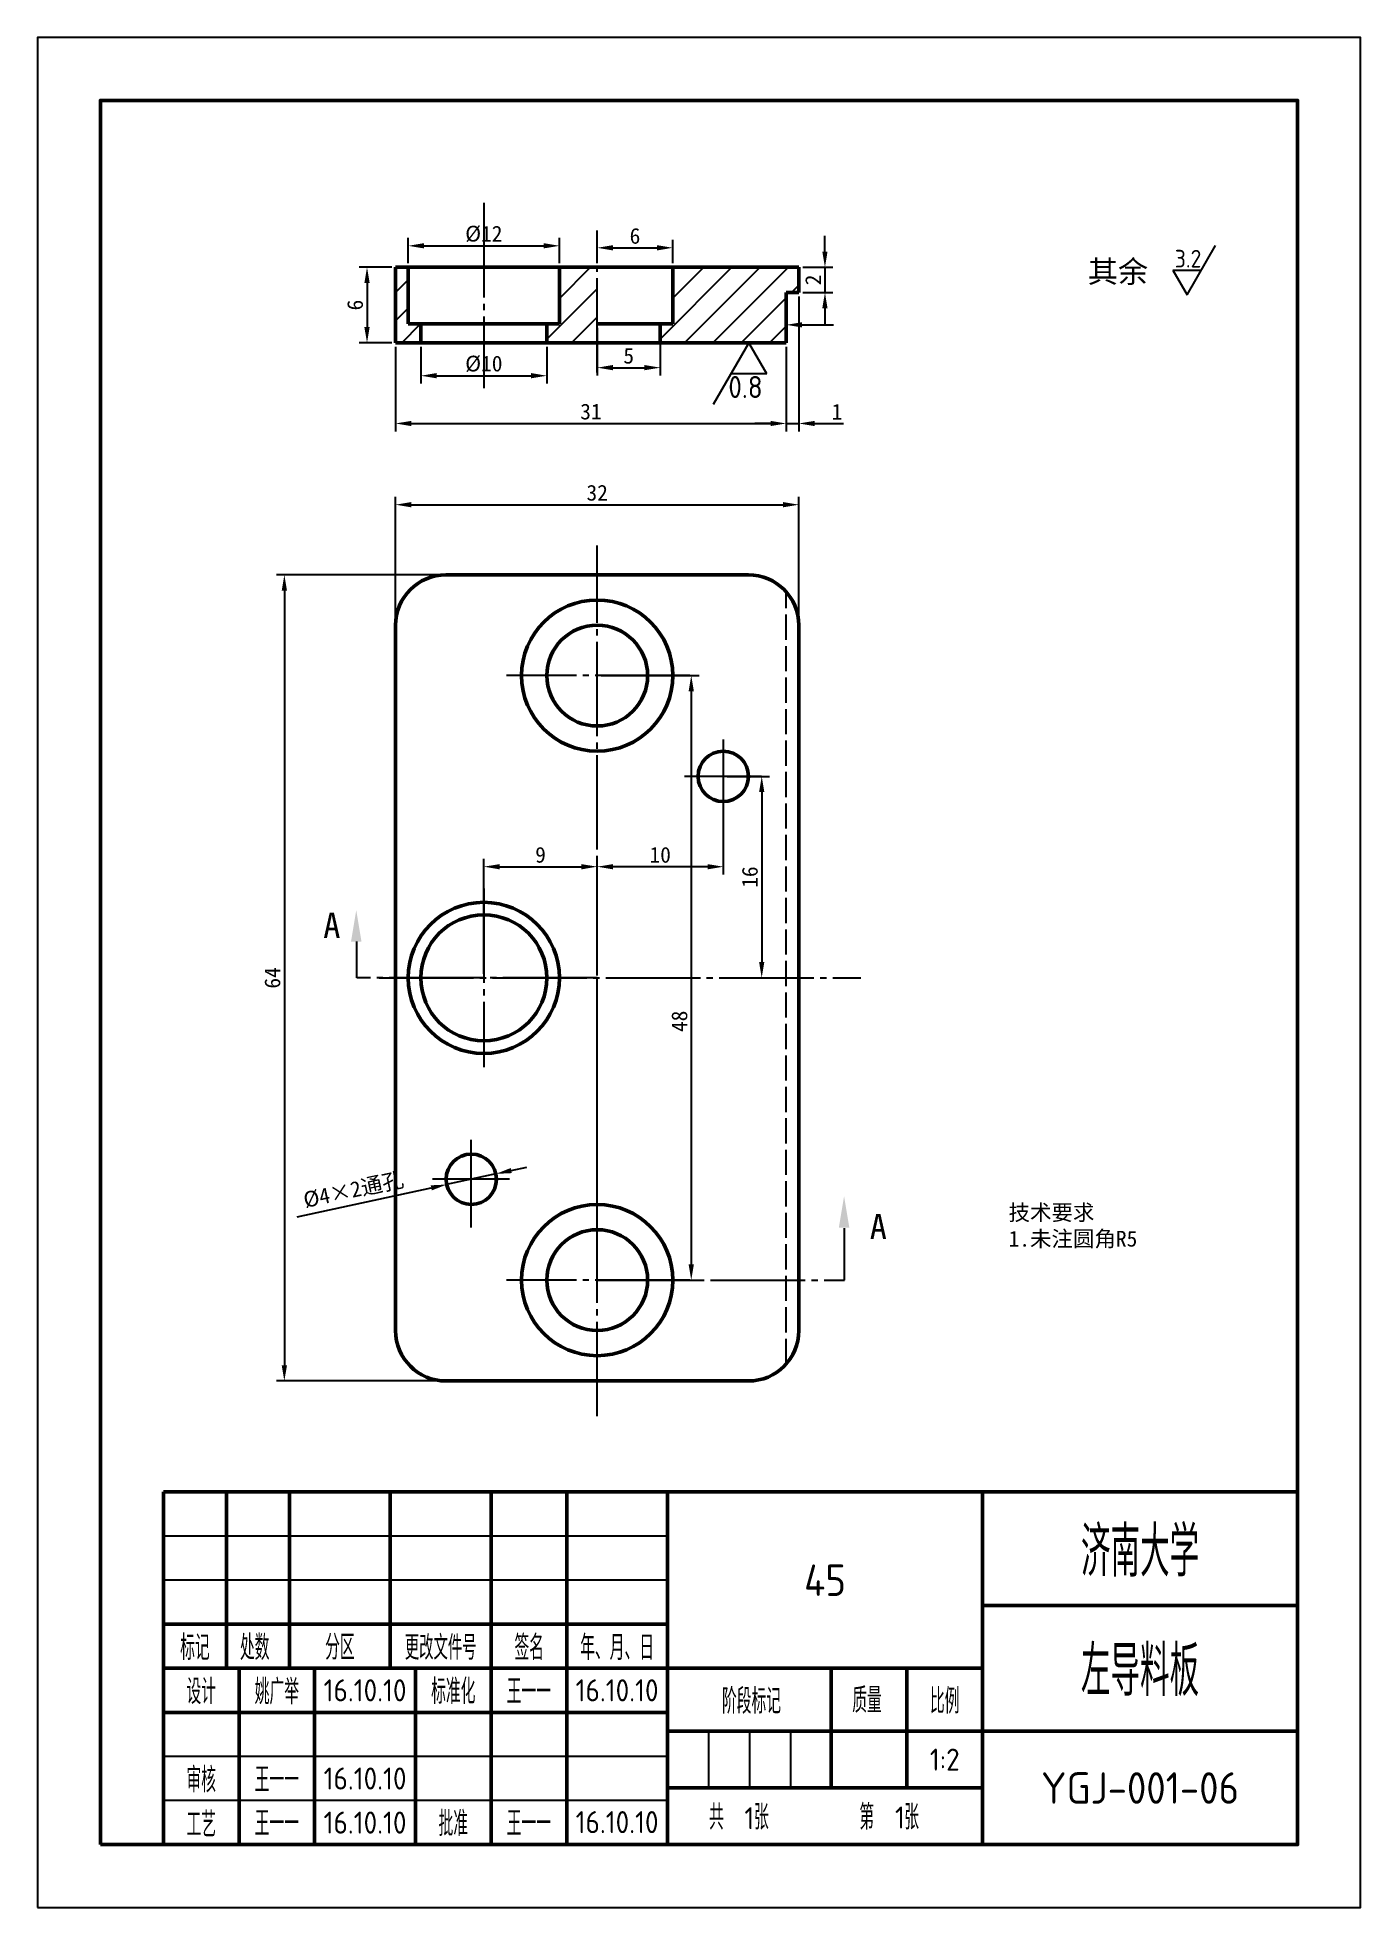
# Model space of a CAD drawing. Header units: millimetres. Extents: x 1179 to 3295, y -300 to 347.
# Drawn here: x 2640.6 to 2850.6, y 50.4 to 347.4 of the extents above; entities that cross this region are included whole.
import ezdxf
from ezdxf.enums import TextEntityAlignment as Align

# ---------------------------------------------------------------- set-up
doc = ezdxf.new("R2010")
doc.units = ezdxf.units.MM
doc.linetypes.add('点画线', pattern=[18, 15, -1, 1, -1])
doc.linetypes.add('虚线', pattern=[5, 4, -1])
for name, color, linetype in [('剖面线', 3, 'Continuous'), ('尺寸标注 @ 1', 6, 'Continuous'), ('文字', 7, 'Continuous'), ('标注', 3, 'Continuous'), ('点画线', 1, '点画线'), ('细实线', 1, 'Continuous'), ('虚线', 2, '虚线'), ('辅助线', 4, 'Continuous')]:
    doc.layers.add(name, color=color, linetype=linetype)
doc.layers.add('粗实线', color=7, linetype='Continuous', lineweight=50)
doc.styles.add('数字直体', font='isocp.shx')
doc.styles.add('汉字长仿宋体', font='hyswlongfangsong.ttf', dxfattribs={"width": 0.67})
doc.dimstyles.new('ISO-25', dxfattribs={"dimtxt": 2.5, "dimasz": 2.5, "dimexe": 1.25, "dimexo": 0.625, "dimtad": 1, "dimdsep": 46, "dimtxsty": 'Standard', "dimcen": 2.5, "dimadec": 0, "dimazin": 0, "dimtfac": 1, "dimtmove": 0, "dimatfit": 3, "dimfxl": 1, "dimarcsym": 0})

msp = doc.modelspace()

# ---------------------------------------------------------------- texts
at = {"layer": '文字', "attachment_point": 1}
for s, width, insert, char_height in [('{\\fSimSun|b0|i0|c134|p2;其余}', 15.70147, (2807.328, 311.941), 3.5), ('{\\fSimSun|b0|i0|c134|p2;技术要求}\\P1.{\\fSimSun|b0|i0|c134|p2;未注圆角}R5', 33.53421, (2794.733, 162.017), 2.5)]:
    msp.add_mtext_dynamic_manual_height_columns(s, width=width, gutter_width=12.5, heights=[0], dxfattribs=dict(at, insert=insert, char_height=char_height))
at = {"layer": '文字', "style": '数字直体'}
msp.add_attdef('3.2', text='3.2', height=2.8, dxfattribs=at).set_placement((2825.344, 310.837), align=Align.RIGHT)
at = {"layer": '标注', "char_height": 4, "attachment_point": 1}
for insert in [(2685.973, 208.381), (2772.709, 160.533)]:
    msp.add_mtext_dynamic_manual_height_columns('A', width=6.16661, gutter_width=12.5, heights=[0], dxfattribs=dict(at, insert=insert))
at = {"layer": '标注', "style": '数字直体'}
msp.add_attdef('0.8', text='3.2', height=3.5, dxfattribs=at).set_placement((2755.72, 290.108), align=Align.RIGHT)

# ---------------------------------------------------------------- blocks, each defined once
blk = doc.blocks.new('不装订A4(带注释性)')
at = {"layer": '粗实线'}
for p, q in [((0, 56), (-180, 56)), ((-180, 56), (-180, 0)), ((-180, 56), (-180, 28)), ((-170, 56), (-170, 28)), ((-160, 56), (-160, 28)), ((-144, 56), (-144, 28)), ((-128, 56), (-128, 0)), ((-116, 56), (-116, 0)), ((-100, 56), (-100, 0)), ((-50, 56), (-50, 0)), ((0, 0), (0, 56)), ((0, 38), (-50, 38)), ((-100, 35), (-180, 35)), ((-50, 28), (-180, 28)), ((-168, 28), (-168, 0)), ((-156, 28), (-156, 0)), ((-140, 28), (-140, 0)), ((-74, 28), (-74, 9)), ((-62, 28), (-62, 9)), ((-100, 21), (-180, 21)), ((0, 18), (-100, 18)), ((-50, 9), (-100, 9)), ((-180, 0), (0, 0))]:
    blk.add_line(p, q, dxfattribs=at)
blk.add_lwpolyline([(-190, 0), (0, 0), (0, 277), (-190, 277)], close=True, dxfattribs=at)
at = {"layer": '细实线'}
for p, q in [((-100, 49), (-180, 49)), ((-100, 42), (-180, 42)), ((-93.5, 18), (-93.5, 9)), ((-87, 18), (-87, 9)), ((-80.5, 18), (-80.5, 9)), ((-100, 14), (-180, 14)), ((-100, 7), (-180, 7))]:
    blk.add_line(p, q, dxfattribs=at)
at = {"layer": '辅助线'}
blk.add_lwpolyline([(-200, -10), (10, -10), (10, 287), (-200, 287)], close=True, dxfattribs=at)
at = {"layer": '文字', "style": '汉字长仿宋体', "width": 0.67}
for s, height, p in [('标记', 3.5, (-175, 31.5)), ('处数', 3.5, (-165.51, 31.5)), ('分区', 3.5, (-152, 31.5)), ('更改文件号', 3.4, (-136, 31.5)), ('签名', 3.5, (-121.94, 31.5)), ('年、月、日', 3.5, (-108, 31.5)), ('标准化', 3.5, (-134, 24.54)), ('设计', 3.5, (-174, 24.5)), ('阶段标记', 3.5, (-86.67, 23)), ('质量', 3.5, (-68.33, 23.13)), ('比例', 3.5, (-56, 23)), ('审核', 3.5, (-174, 10.5)), ('工艺', 3.5, (-174, 3.46)), ('批准', 3.5, (-134, 3.54))]:
    blk.add_text(s, height=height, dxfattribs=at).set_placement(p, align=Align.MIDDLE)
for s, p in [('共    张', (-93.4, 2.77)), ('第    张', (-69.55, 2.77))]:
    blk.add_text(s, height=3.5, dxfattribs=at).set_placement(p)
for tag, height, p in [('单位名称', 7, (-25, 47)), ('图名', 7, (-25, 28)), ('设计者', 3.5, (-162, 24.46)), ('标准化', 3.5, (-122, 24.46)), ('质量', 3.5, (-68, 13.5)), ('审核者', 3.5, (-162, 10.46)), ('工艺者', 3.5, (-162, 3.54)), ('批准者', 3.5, (-122, 3.54))]:
    blk.add_attdef(tag, text='', height=height, dxfattribs=at).set_placement(p, align=Align.MIDDLE)
at = {"layer": '文字', "style": '数字直体'}
for tag, height, p in [('45', 5, (-75, 42)), ('16.10.10', 3.5, (-148, 24.5)), ('16.10.10', 3.5, (-108, 24.5)), ('1:1', 3.5, (-56, 13.5)), ('16.10.10', 3.5, (-148, 10.5)), ('001', 5, (-25, 9)), ('1', 3.5, (-87.01, 4.2)), ('1', 3.5, (-63.1, 4.31)), ('16.10.10', 3.5, (-148, 3.5)), ('16.10.10', 3.5, (-108, 3.57))]:
    blk.add_attdef(tag, text='', height=height, dxfattribs=at).set_placement(p, align=Align.MIDDLE)
blk = doc.blocks.new('*D91')
at = {"layer": 'Defpoints', "color": 0, "transparency": 16777216}
for p in [(2761.45, 273.17), (2697.45, 254.03), (2761.45, 254.03)]:
    blk.add_point(p, dxfattribs=at)
at = {"layer": '标注', "color": 0, "lineweight": -2, "transparency": 16777216}
for p, q in [((2697.45, 254.65), (2697.45, 274.42)), ((2761.45, 254.65), (2761.45, 274.42)), ((2699.95, 273.17), (2758.95, 273.17))]:
    blk.add_line(p, q, dxfattribs=at)
at = {"layer": '标注', "color": 0, "transparency": 16777216}
for points in [[(2699.95, 273.59), (2699.95, 272.75), (2697.45, 273.17)], [(2758.95, 273.59), (2758.95, 272.75), (2761.45, 273.17)]]:
    blk.add_solid(points, dxfattribs=at)
at = {"layer": '标注', "color": 0, "transparency": 16777216, "insert": (2729.45, 275.05), "char_height": 2.5, "attachment_point": 5}
blk.add_mtext('32', dxfattribs=at)
blk = doc.blocks.new('*D92')
at = {"layer": 'Defpoints', "color": 0, "transparency": 16777216}
for p in [(2729.45, 215.68), (2711.46, 198.03), (2729.45, 198.03)]:
    blk.add_point(p, dxfattribs=at)
at = {"layer": '标注', "color": 0, "lineweight": -2, "transparency": 16777216}
for p, q in [((2711.46, 198.65), (2711.46, 216.93)), ((2729.45, 198.65), (2729.45, 216.93)), ((2713.96, 215.68), (2726.95, 215.68))]:
    blk.add_line(p, q, dxfattribs=at)
at = {"layer": '标注', "color": 0, "transparency": 16777216}
for points in [[(2713.96, 216.09), (2713.96, 215.26), (2711.46, 215.68)], [(2726.95, 216.09), (2726.95, 215.26), (2729.45, 215.68)]]:
    blk.add_solid(points, dxfattribs=at)
at = {"layer": '标注', "color": 0, "transparency": 16777216, "insert": (2720.46, 217.55), "char_height": 2.5, "attachment_point": 5}
blk.add_mtext('9', dxfattribs=at)
blk = doc.blocks.new('*D93')
at = {"layer": 'Defpoints', "color": 0, "transparency": 16777216}
for p in [(2749.46, 230.03), (2729.45, 215.68), (2729.45, 198.03)]:
    blk.add_point(p, dxfattribs=at)
at = {"layer": '标注', "color": 0, "lineweight": -2, "transparency": 16777216}
for p, q in [((2749.46, 229.4), (2749.46, 214.43)), ((2729.45, 198.65), (2729.45, 216.93)), ((2746.96, 215.68), (2731.95, 215.68))]:
    blk.add_line(p, q, dxfattribs=at)
at = {"layer": '标注', "color": 0, "transparency": 16777216}
for points in [[(2731.95, 216.09), (2731.95, 215.26), (2729.45, 215.68)], [(2746.96, 216.09), (2746.96, 215.26), (2749.46, 215.68)]]:
    blk.add_solid(points, dxfattribs=at)
at = {"layer": '标注', "color": 0, "transparency": 16777216, "insert": (2739.45, 217.55), "char_height": 2.5, "attachment_point": 5}
blk.add_mtext('10', dxfattribs=at)
blk = doc.blocks.new('*D89')
at = {"layer": 'Defpoints', "color": 0, "transparency": 16777216}
for p in [(2749.46, 230.03), (2749.46, 198.03), (2755.56, 198.03)]:
    blk.add_point(p, dxfattribs=at)
at = {"layer": '标注', "color": 0, "lineweight": -2, "transparency": 16777216}
for p, q in [((2750.08, 230.03), (2756.81, 230.03)), ((2755.56, 227.53), (2755.56, 200.53)), ((2750.08, 198.03), (2756.81, 198.03))]:
    blk.add_line(p, q, dxfattribs=at)
at = {"layer": '标注', "color": 0, "transparency": 16777216}
for points in [[(2755.15, 227.53), (2755.98, 227.53), (2755.56, 230.03)], [(2755.15, 200.53), (2755.98, 200.53), (2755.56, 198.03)]]:
    blk.add_solid(points, dxfattribs=at)
at = {"layer": '标注', "color": 0, "transparency": 16777216, "insert": (2753.69, 214.03), "char_height": 2.5, "attachment_point": 5, "rotation": 90}
blk.add_mtext('16', dxfattribs=at)
blk = doc.blocks.new('*D94')
at = {"layer": 'Defpoints', "color": 0, "transparency": 16777216}
for p in [(2729.45, 246.03), (2729.45, 150.03), (2744.38, 150.03)]:
    blk.add_point(p, dxfattribs=at)
at = {"layer": '标注', "color": 0, "lineweight": -2, "transparency": 16777216}
for p, q in [((2730.08, 246.03), (2745.63, 246.03)), ((2744.38, 243.53), (2744.38, 152.53)), ((2730.08, 150.03), (2745.63, 150.03))]:
    blk.add_line(p, q, dxfattribs=at)
at = {"layer": '标注', "color": 0, "transparency": 16777216}
for points in [[(2743.96, 243.53), (2744.8, 243.53), (2744.38, 246.03)], [(2743.96, 152.53), (2744.8, 152.53), (2744.38, 150.03)]]:
    blk.add_solid(points, dxfattribs=at)
at = {"layer": '标注', "color": 0, "transparency": 16777216, "insert": (2742.51, 191.12), "char_height": 2.5, "attachment_point": 5, "rotation": 90}
blk.add_mtext('48', dxfattribs=at)
blk = doc.blocks.new('*D95')
at = {"layer": 'Defpoints', "color": 0, "transparency": 16777216}
for p in [(2705.45, 262.03), (2679.8, 134.01), (2705.45, 134.01)]:
    blk.add_point(p, dxfattribs=at)
at = {"layer": '标注', "color": 0, "lineweight": -2, "transparency": 16777216}
for p, q in [((2704.83, 262.03), (2678.55, 262.03)), ((2679.8, 259.53), (2679.8, 136.51)), ((2704.83, 134.01), (2678.55, 134.01))]:
    blk.add_line(p, q, dxfattribs=at)
at = {"layer": '标注', "color": 0, "transparency": 16777216}
for points in [[(2679.38, 259.53), (2680.22, 259.53), (2679.8, 262.03)], [(2679.38, 136.51), (2680.22, 136.51), (2679.8, 134.01)]]:
    blk.add_solid(points, dxfattribs=at)
at = {"layer": '标注', "color": 0, "transparency": 16777216, "insert": (2677.92, 198.02), "char_height": 2.5, "attachment_point": 5, "rotation": 90}
blk.add_mtext('64', dxfattribs=at)
blk = doc.blocks.new('*D90')
at = {"layer": 'Defpoints', "color": 0, "transparency": 16777216}
for p in [(2713.37, 166.9), (2705.55, 165.2)]:
    blk.add_point(p, dxfattribs=at)
at = {"layer": '标注', "color": 0, "lineweight": -2, "transparency": 16777216}
for p, q in [((2713.37, 166.9), (2705.55, 165.2)), ((2715.82, 167.42), (2718.26, 167.95)), ((2681.84, 160.07), (2703.11, 164.67))]:
    blk.add_line(p, q, dxfattribs=at)
at = {"layer": '标注', "color": 0, "transparency": 16777216}
for points in [[(2715.73, 167.83), (2715.9, 167.02), (2713.37, 166.9)], [(2703.02, 165.08), (2703.2, 164.27), (2705.55, 165.2)]]:
    blk.add_solid(points, dxfattribs=at)
at = {"layer": '标注', "color": 0, "transparency": 16777216, "insert": (2690.78, 164.28), "char_height": 2.5, "attachment_point": 5, "rotation": 12.214}
blk.add_mtext('%%C4{\\fSimSun|b0|i0|c134|p2;×}2{\\fSimSun|b0|i0|c134|p2;通孔}', dxfattribs=at)
blk = doc.blocks.new('*D96')
at = {"layer": 'Defpoints', "color": 0, "transparency": 16777216}
for p in [(2701.46, 298.87), (2721.46, 298.87), (2721.46, 293.65)]:
    blk.add_point(p, dxfattribs=at)
at = {"layer": '标注', "color": 0, "lineweight": -2, "transparency": 16777216}
for p, q in [((2701.46, 298.25), (2701.46, 292.4)), ((2721.46, 298.25), (2721.46, 292.4)), ((2703.96, 293.65), (2718.96, 293.65))]:
    blk.add_line(p, q, dxfattribs=at)
at = {"layer": '标注', "color": 0, "transparency": 16777216}
for points in [[(2703.96, 294.07), (2703.96, 293.24), (2701.46, 293.65)], [(2718.96, 294.07), (2718.96, 293.24), (2721.46, 293.65)]]:
    blk.add_solid(points, dxfattribs=at)
at = {"layer": '标注', "color": 0, "transparency": 16777216, "insert": (2711.46, 295.53), "char_height": 2.5, "attachment_point": 5}
blk.add_mtext('%%C10', dxfattribs=at)
blk = doc.blocks.new('*D97')
at = {"layer": 'Defpoints', "color": 0, "transparency": 16777216}
for p in [(2723.46, 314.28), (2699.46, 310.87), (2723.46, 310.87)]:
    blk.add_point(p, dxfattribs=at)
at = {"layer": '标注', "color": 0, "lineweight": -2, "transparency": 16777216}
for p, q in [((2699.46, 311.5), (2699.46, 315.53)), ((2723.46, 311.5), (2723.46, 315.53)), ((2701.96, 314.28), (2720.96, 314.28))]:
    blk.add_line(p, q, dxfattribs=at)
at = {"layer": '标注', "color": 0, "transparency": 16777216}
for points in [[(2701.96, 314.7), (2701.96, 313.87), (2699.46, 314.28)], [(2720.96, 314.7), (2720.96, 313.87), (2723.46, 314.28)]]:
    blk.add_solid(points, dxfattribs=at)
at = {"layer": '标注', "color": 0, "transparency": 16777216, "insert": (2711.46, 316.16), "char_height": 2.5, "attachment_point": 5}
blk.add_mtext('%%C12', dxfattribs=at)
blk = doc.blocks.new('*D98')
at = {"layer": 'Defpoints', "color": 0, "transparency": 16777216}
for p in [(2697.46, 310.87), (2692.92, 298.87), (2697.46, 298.87)]:
    blk.add_point(p, dxfattribs=at)
at = {"layer": '标注', "color": 0, "lineweight": -2, "transparency": 16777216}
for p, q in [((2696.84, 310.87), (2691.67, 310.87)), ((2692.92, 308.37), (2692.92, 301.37)), ((2696.84, 298.87), (2691.67, 298.87))]:
    blk.add_line(p, q, dxfattribs=at)
at = {"layer": '标注', "color": 0, "transparency": 16777216}
for points in [[(2692.5, 308.37), (2693.34, 308.37), (2692.92, 310.87)], [(2692.5, 301.37), (2693.34, 301.37), (2692.92, 298.87)]]:
    blk.add_solid(points, dxfattribs=at)
at = {"layer": '标注', "color": 0, "transparency": 16777216, "insert": (2691.04, 304.87), "char_height": 2.5, "attachment_point": 5, "rotation": 90}
blk.add_mtext('6', dxfattribs=at)
blk = doc.blocks.new('*D99')
at = {"layer": 'Defpoints', "color": 0, "transparency": 16777216}
for p in [(2741.45, 313.97), (2729.45, 310.87), (2741.45, 310.87)]:
    blk.add_point(p, dxfattribs=at)
at = {"layer": '标注', "color": 0, "lineweight": -2, "transparency": 16777216}
for p, q in [((2729.45, 311.5), (2729.45, 315.22)), ((2741.45, 311.5), (2741.45, 315.22)), ((2731.95, 313.97), (2738.95, 313.97))]:
    blk.add_line(p, q, dxfattribs=at)
at = {"layer": '标注', "color": 0, "transparency": 16777216}
for points in [[(2731.95, 314.38), (2731.95, 313.55), (2729.45, 313.97)], [(2738.95, 314.38), (2738.95, 313.55), (2741.45, 313.97)]]:
    blk.add_solid(points, dxfattribs=at)
at = {"layer": '标注', "color": 0, "transparency": 16777216, "insert": (2735.45, 315.84), "char_height": 2.5, "attachment_point": 5}
blk.add_mtext('6', dxfattribs=at)
blk = doc.blocks.new('*D100')
at = {"layer": 'Defpoints', "color": 0, "transparency": 16777216}
for p in [(2729.45, 301.87), (2739.45, 301.87), (2739.45, 294.93)]:
    blk.add_point(p, dxfattribs=at)
at = {"layer": '标注', "color": 0, "lineweight": -2, "transparency": 16777216}
for p, q in [((2729.45, 301.25), (2729.45, 293.68)), ((2739.45, 301.25), (2739.45, 293.68)), ((2731.95, 294.93), (2736.95, 294.93))]:
    blk.add_line(p, q, dxfattribs=at)
at = {"layer": '标注', "color": 0, "transparency": 16777216}
for points in [[(2731.95, 295.35), (2731.95, 294.52), (2729.45, 294.93)], [(2736.95, 295.35), (2736.95, 294.52), (2739.45, 294.93)]]:
    blk.add_solid(points, dxfattribs=at)
at = {"layer": '标注', "color": 0, "transparency": 16777216, "insert": (2734.45, 296.81), "char_height": 2.5, "attachment_point": 5}
blk.add_mtext('5', dxfattribs=at)
blk = doc.blocks.new('*D101')
at = {"layer": 'Defpoints', "color": 0, "transparency": 16777216}
for p in [(2761.46, 310.87), (2761.46, 306.87), (2765.6, 306.87)]:
    blk.add_point(p, dxfattribs=at)
at = {"layer": '标注', "color": 0, "lineweight": -2, "transparency": 16777216}
for p, q in [((2765.6, 313.37), (2765.6, 315.87)), ((2762.09, 310.87), (2766.85, 310.87)), ((2765.6, 310.87), (2765.6, 306.87)), ((2762.09, 306.87), (2766.85, 306.87)), ((2765.6, 304.37), (2765.6, 301.87))]:
    blk.add_line(p, q, dxfattribs=at)
at = {"layer": '标注', "color": 0, "transparency": 16777216}
for points in [[(2765.18, 313.37), (2766.01, 313.37), (2765.6, 310.87)], [(2765.18, 304.37), (2766.01, 304.37), (2765.6, 306.87)]]:
    blk.add_solid(points, dxfattribs=at)
at = {"layer": '标注', "color": 0, "transparency": 16777216, "insert": (2763.72, 308.87), "char_height": 2.5, "attachment_point": 5, "rotation": 90}
blk.add_mtext('2', dxfattribs=at)
blk = doc.blocks.new('*D102')
at = {"layer": 'Defpoints', "color": 0, "transparency": 16777216}
for p in [(2697.46, 298.87), (2759.46, 298.87), (2759.46, 286.07)]:
    blk.add_point(p, dxfattribs=at)
at = {"layer": '标注', "color": 0, "lineweight": -2, "transparency": 16777216}
for p, q in [((2697.46, 298.25), (2697.46, 284.82)), ((2759.46, 298.25), (2759.46, 284.82)), ((2699.96, 286.07), (2756.96, 286.07))]:
    blk.add_line(p, q, dxfattribs=at)
at = {"layer": '标注', "color": 0, "transparency": 16777216}
for points in [[(2699.96, 286.48), (2699.96, 285.65), (2697.46, 286.07)], [(2756.96, 286.48), (2756.96, 285.65), (2759.46, 286.07)]]:
    blk.add_solid(points, dxfattribs=at)
at = {"layer": '标注', "color": 0, "transparency": 16777216, "insert": (2728.46, 287.94), "char_height": 2.5, "attachment_point": 5}
blk.add_mtext('31', dxfattribs=at)
blk = doc.blocks.new('*D103')
at = {"layer": 'Defpoints', "color": 0, "transparency": 16777216}
for p in [(2761.46, 306.87), (2759.46, 298.87), (2761.46, 286.07)]:
    blk.add_point(p, dxfattribs=at)
at = {"layer": '标注', "color": 0, "lineweight": -2, "transparency": 16777216}
for p, q in [((2761.46, 306.25), (2761.46, 284.82)), ((2759.46, 298.25), (2759.46, 284.82)), ((2756.96, 286.07), (2754.46, 286.07)), ((2759.46, 286.07), (2761.46, 286.07)), ((2763.96, 286.07), (2768.54, 286.07))]:
    blk.add_line(p, q, dxfattribs=at)
at = {"layer": '标注', "color": 0, "transparency": 16777216}
for points in [[(2756.96, 286.48), (2756.96, 285.65), (2759.46, 286.07)], [(2763.96, 286.48), (2763.96, 285.65), (2761.46, 286.07)]]:
    blk.add_solid(points, dxfattribs=at)
at = {"layer": '标注', "color": 0, "transparency": 16777216, "insert": (2767.5, 287.94), "char_height": 2.5, "attachment_point": 5}
blk.add_mtext('1', dxfattribs=at)

# ---------------------------------------------------------------- dimensions: what is measured, and where the dimension line sits
at = {"layer": '标注'}
for base, p1, p2, text, picture, middle in [((2723.461, 314.282), (2699.461, 310.87), (2723.461, 310.87), '%%C12', '*D97', (2711.461, 316.157)), ((2741.453, 313.968), (2729.453, 310.87), (2741.453, 310.87), '6', '*D99', (2735.453, 315.843)), ((2761.461, 286.068), (2759.461, 298.87), (2761.461, 306.87), '1', '*D103', (2767.502, 287.943)), ((2739.453, 294.932), (2729.453, 301.87), (2739.453, 301.87), '5', '*D100', (2734.453, 296.807)), ((2759.461, 286.068), (2697.461, 298.87), (2759.461, 298.87), '31', '*D102', (2728.461, 287.943)), ((2721.461, 293.653), (2701.461, 298.87), (2721.461, 298.87), '%%C10', '*D96', (2711.461, 295.528)), ((2761.453, 273.171), (2697.453, 254.029), (2761.453, 254.029), '32', '*D91', (2729.453, 275.046)), ((2729.453, 215.678), (2749.456, 230.029), (2729.453, 198.029), '10', '*D93', (2739.454, 217.553)), ((2729.453, 215.678), (2711.462, 198.029), (2729.453, 198.029), '9', '*D92', (2720.457, 217.553))]:
    dim = msp.add_linear_dim(base=base, p1=p1, p2=p2, text=text, dimstyle='ISO-25', dxfattribs=at)
    dim.commit()
    dim.dimension.update_dxf_attribs({"geometry": picture, "text_midpoint": middle})
for base, p1, p2, text, picture, middle in [((2765.597, 306.87), (2761.461, 310.87), (2761.461, 306.87), '2', '*D101', (2763.722, 308.87)), ((2692.919, 298.87), (2697.461, 310.87), (2697.461, 298.87), '6', '*D98', (2691.044, 304.87)), ((2755.565, 198.029), (2749.456, 230.029), (2749.456, 198.029), '16', '*D89', (2753.69, 214.029))]:
    dim = msp.add_linear_dim(base=base, p1=p1, p2=p2, angle=90, text=text, dimstyle='ISO-25', dxfattribs=at)
    dim.commit()
    dim.dimension.update_dxf_attribs({"geometry": picture, "text_midpoint": middle})
for base, p1, p2, text, picture, middle in [((2679.799, 134.012), (2705.453, 262.029), (2705.453, 134.012), '64', '*D95', (2679.799, 198.021)), ((2744.381, 150.029), (2729.453, 246.029), (2729.453, 150.029), '48', '*D94', (2744.381, 191.124))]:
    dim = msp.add_linear_dim(base=base, p1=p1, p2=p2, angle=90, text=text, dimstyle='ISO-25', dxfattribs=at)
    dim.commit()
    dim.dimension.update_dxf_attribs({"geometry": picture, "text_midpoint": middle, "dimtype": 160})
dim = msp.add_diameter_dim_2p(p1=(2713.373, 166.896), p2=(2705.554, 165.203), text='%%C4{\\fSimSun|b0|i0|c134|p2;×}2{\\fSimSun|b0|i0|c134|p2;通孔}', dimstyle='ISO-25', dxfattribs=at)
dim.commit()
dim.dimension.update_dxf_attribs({"geometry": '*D90', "text_midpoint": (2690.783, 164.28)})

# ---------------------------------------------------------------- hatches: boundary and pattern name
at = {"layer": '剖面线'}
h = msp.add_hatch(dxfattribs=at)
h.set_pattern_fill('ANSI31', color=256)
h.set_pattern_definition([(45, (1657.2832, -46.3063), (-2.245064, 2.245064), [])])
h.paths.add_polyline_path([(2699.461, 310.87), (2697.461, 310.87), (2697.461, 298.87), (2701.461, 298.87), (2701.461, 301.87), (2699.461, 301.87)])
h.paths.add_polyline_path([(2723.461, 301.87), (2721.461, 301.87), (2721.461, 298.87), (2729.453, 298.87), (2729.453, 310.87), (2723.461, 310.87)])
h.paths.add_polyline_path([(2759.461, 298.87), (2759.461, 306.87), (2761.461, 306.87), (2761.461, 310.87), (2741.453, 310.87), (2741.453, 301.87), (2739.453, 301.87), (2739.453, 298.87)])

# ---------------------------------------------------------------- linework, layer by layer
at = {"layer": '文字'}
for p, q in [((2823.081, 306.474), (2827.608, 314.314)), ((2820.818, 310.394), (2825.344, 310.394)), ((2820.818, 310.394), (2823.081, 306.474))]:
    msp.add_line(p, q, dxfattribs=at)
at = {"layer": '标注'}
for p, q in [((2766.961, 301.691), (2761.961, 301.691)), ((2753.527, 298.87), (2747.869, 289.07)), ((2756.356, 293.97), (2753.527, 298.87)), ((2756.356, 293.97), (2750.698, 293.97)), ((2691.295, 198.029), (2691.295, 203.788)), ((2768.699, 150.029), (2768.699, 158.254))]:
    msp.add_line(p, q, dxfattribs=at)
at = {"layer": '标注', "linetype": '点画线'}
for p, q in [((2729.453, 198.029), (2691.295, 198.029)), ((2729.453, 150.029), (2729.453, 198.029)), ((2729.453, 150.029), (2768.699, 150.029))]:
    msp.add_line(p, q, dxfattribs=at)
at = {"layer": '标注'}
for points in [[(2761.961, 302.149), (2761.961, 301.316), (2759.461, 301.732)], [(2692.046, 203.759), (2690.379, 203.759), (2691.212, 208.759)], [(2769.471, 158.355), (2767.804, 158.355), (2768.637, 163.355)]]:
    msp.add_solid(points, dxfattribs=at)
at = {"layer": '点画线'}
for p, q in [((2711.461, 321.082), (2711.461, 291.664)), ((2729.453, 294.153), (2729.453, 316.716)), ((2729.453, 128.396), (2729.453, 266.699)), ((2744.147, 246.029), (2715.053, 246.029)), ((2749.456, 235.866), (2749.456, 222.839)), ((2755.503, 230.029), (2743.303, 230.029)), ((2711.461, 212.22), (2711.462, 183.821)), ((2694.825, 198.029), (2771.284, 198.029)), ((2709.464, 158.377), (2709.464, 172.327)), ((2715.511, 166.05), (2703.311, 166.05)), ((2713.464, 166.048), (2705.475, 166.052)), ((2744.147, 150.029), (2715.053, 150.029))]:
    msp.add_line(p, q, dxfattribs=at)
at = {"layer": '粗实线'}
for p, q in [((2697.461, 310.87), (2699.461, 310.87)), ((2697.461, 310.87), (2697.461, 298.87)), ((2723.461, 310.87), (2699.461, 310.87)), ((2699.461, 310.87), (2699.461, 301.87)), ((2699.461, 310.87), (2711.461, 310.87)), ((2723.461, 310.87), (2761.461, 310.87)), ((2723.461, 301.87), (2723.461, 310.87)), ((2741.453, 301.87), (2741.453, 310.87)), ((2761.461, 310.87), (2761.461, 306.87)), ((2759.461, 298.87), (2759.461, 306.87)), ((2761.461, 306.87), (2759.461, 306.87)), ((2699.461, 301.87), (2703.461, 301.87)), ((2701.461, 301.87), (2701.461, 298.87)), ((2719.461, 301.87), (2703.461, 301.87)), ((2719.461, 301.87), (2711.461, 301.87)), ((2719.461, 301.87), (2723.461, 301.87)), ((2721.461, 301.87), (2721.461, 298.87)), ((2737.453, 301.87), (2729.453, 301.87)), ((2737.453, 301.87), (2741.453, 301.87)), ((2739.453, 301.87), (2739.453, 298.87)), ((2759.461, 298.87), (2697.461, 298.87)), ((2753.453, 262.029), (2705.453, 262.029)), ((2697.453, 198.029), (2697.453, 254.029)), ((2761.453, 254.029), (2761.453, 142.012)), ((2697.453, 142.012), (2697.453, 198.029)), ((2753.453, 134.012), (2705.453, 134.012))]:
    msp.add_line(p, q, dxfattribs=at)
for centre, radius in [((2729.453, 246.029), 12), ((2729.453, 246.029), 8), ((2749.456, 230.029), 4), ((2711.462, 198.029), 12), ((2711.462, 198.029), 10), ((2709.464, 166.05), 4), ((2729.453, 150.029), 12), ((2729.453, 150.029), 8)]:
    msp.add_circle(centre, radius, dxfattribs=at)
for centre, start, end in [((2705.453, 254.029), 90, 180), ((2753.453, 254.029), 0, 90), ((2705.453, 142.012), 180, 270), ((2753.453, 142.012), 270, 0)]:
    msp.add_arc(centre, 8, start, end, dxfattribs=at)
at = {"layer": '虚线'}
msp.add_line((2759.453, 136.721), (2759.453, 259.32), dxfattribs=at)

# ---------------------------------------------------------------- block references
at = {"layer": '尺寸标注 @ 1'}
ref = msp.add_blockref('不装订A4(带注释性)', (2840.61, 60.379), dxfattribs=at)
ref.add_attrib('工艺者', '王一一', dxfattribs={"layer": '文字', "height": 3.5, "style": '汉字长仿宋体', "width": 0.67}).set_placement((2678.61, 63.915), align=Align.MIDDLE)
ref.add_attrib('审核者', '王一一', dxfattribs={"layer": '文字', "height": 3.5, "style": '汉字长仿宋体', "width": 0.67}).set_placement((2678.61, 70.843), align=Align.MIDDLE)
ref.add_attrib('设计者', '姚广举', dxfattribs={"layer": '文字', "height": 3.5, "style": '汉字长仿宋体', "width": 0.67}).set_placement((2678.61, 84.843), align=Align.MIDDLE)
ref.add_attrib('16.10.10', '16.10.10', dxfattribs={"layer": '文字', "height": 3.5, "style": '数字直体'}).set_placement((2692.61, 84.879), align=Align.MIDDLE)
ref.add_attrib('批准者', '王一一', dxfattribs={"layer": '文字', "height": 3.5, "style": '汉字长仿宋体', "width": 0.67}).set_placement((2718.61, 63.915), align=Align.MIDDLE)
ref.add_attrib('标准化', '王一一', dxfattribs={"layer": '文字', "height": 3.5, "style": '汉字长仿宋体', "width": 0.67}).set_placement((2718.61, 84.843), align=Align.MIDDLE)
ref.add_attrib('1:1', '1:2', dxfattribs={"layer": '文字', "height": 3.5, "style": '数字直体'}).set_placement((2784.61, 73.879), align=Align.MIDDLE)
ref.add_attrib('1', '1', dxfattribs={"layer": '文字', "height": 3.5, "style": '数字直体'}).set_placement((2753.603, 64.579), align=Align.MIDDLE)
ref.add_attrib('1', '1', dxfattribs={"layer": '文字', "height": 3.5, "style": '数字直体'}).set_placement((2777.508, 64.689), align=Align.MIDDLE)
ref.add_attrib('16.10.10', '16.10.10', dxfattribs={"layer": '文字', "height": 3.5, "style": '数字直体'}).set_placement((2692.61, 70.879), align=Align.MIDDLE)
ref.add_attrib('16.10.10', '16.10.10', dxfattribs={"layer": '文字', "height": 3.5, "style": '数字直体'}).set_placement((2692.61, 63.879), align=Align.MIDDLE)
ref.add_attrib('16.10.10', '16.10.10', dxfattribs={"layer": '文字', "height": 3.5, "style": '数字直体'}).set_placement((2732.61, 84.879), align=Align.MIDDLE)
ref.add_attrib('16.10.10', '16.10.10', dxfattribs={"layer": '文字', "height": 3.5, "style": '数字直体'}).set_placement((2732.61, 63.951), align=Align.MIDDLE)
ref.add_attrib('单位名称', '济南大学', dxfattribs={"layer": '文字', "height": 7, "style": '汉字长仿宋体', "width": 0.67}).set_placement((2815.61, 107.379), align=Align.MIDDLE)
ref.add_attrib('图名', '左导料板', dxfattribs={"layer": '文字', "height": 7, "style": '汉字长仿宋体', "width": 0.67}).set_placement((2815.61, 88.379), align=Align.MIDDLE)
ref.add_attrib('001', 'YGJ-001-06', dxfattribs={"layer": '文字', "height": 5, "style": '数字直体'}).set_placement((2815.61, 69.379), align=Align.MIDDLE)
ref.add_attrib('45', '45', dxfattribs={"layer": '文字', "height": 5, "style": '数字直体'}).set_placement((2765.61, 102.379), align=Align.MIDDLE)

msp.set_redraw_order([(e.dxf.handle, doc.entitydb.next_handle()) for e in msp.query("TEXT MTEXT ATTDEF DIMENSION ARC_DIMENSION")])  # texts and dimensions are drawn at this point

doc.saveas('drawing.dxf')
